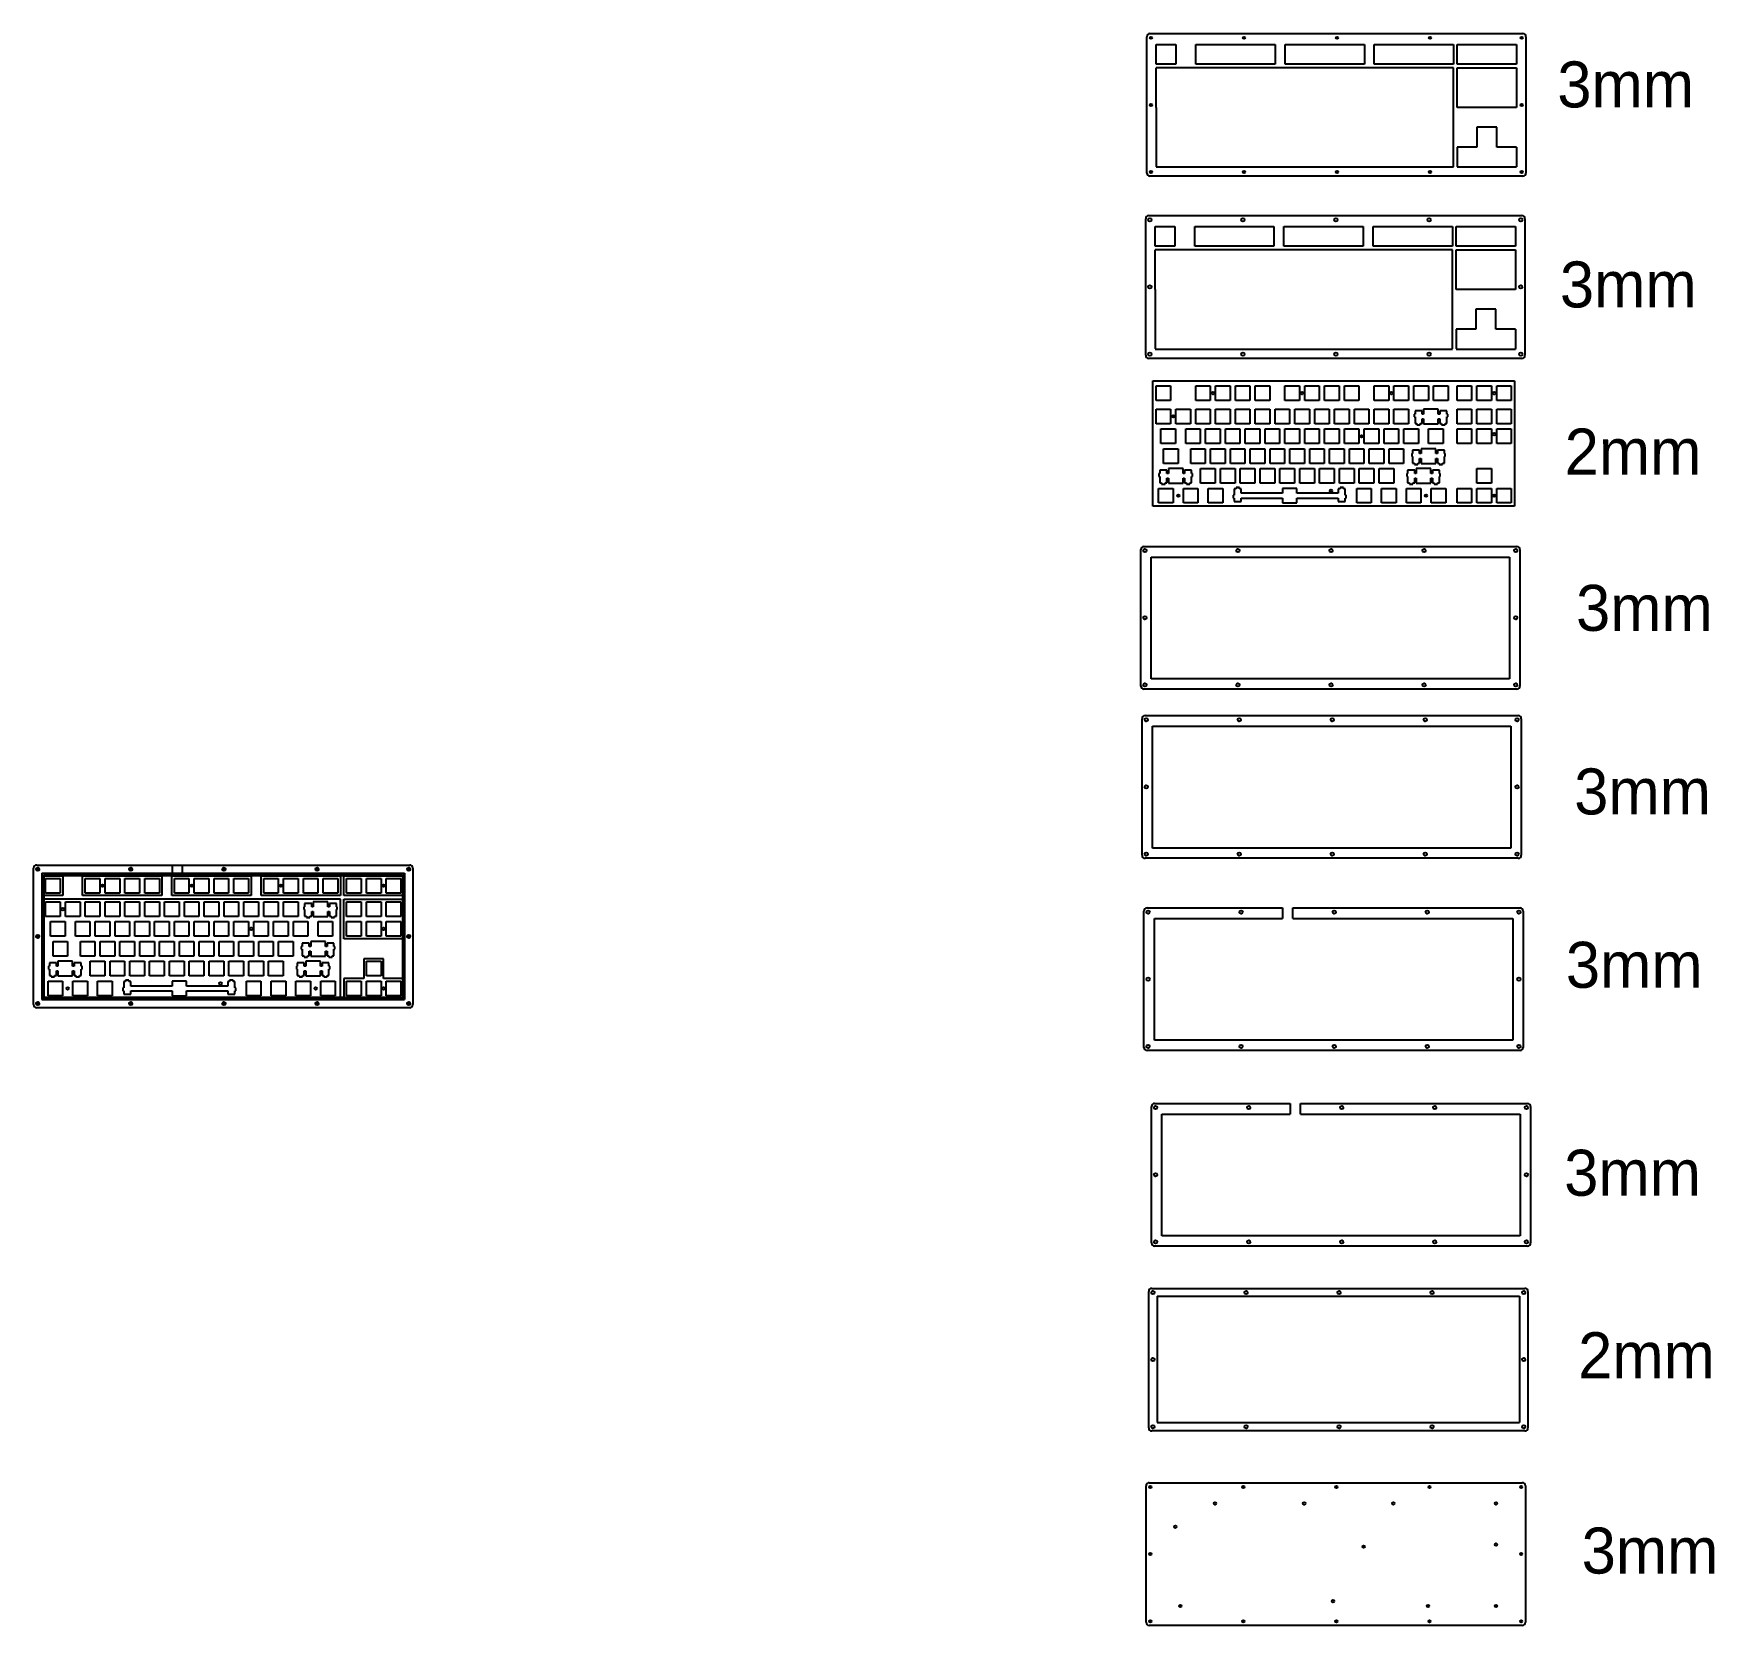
# Model space of a CAD drawing. Extents: x -387 to 1228, y -1380 to 150.
import ezdxf

# ---------------------------------------------------------------- set-up
doc = ezdxf.new("R2010")
doc.units = 0
doc.header["$MEASUREMENT"] = 0

msp = doc.modelspace()

# ---------------------------------------------------------------- texts
at = {"linetype": 'Continuous'}
for s, p in [('3mm', (1076.6, 78.9)), ('3mm', (1079.1, -113.3)), ('2mm', (1083.7, -273.9)), ('3mm', (1094.6, -424.1)), ('3mm', (1092.8, -600.5)), ('3mm', (1084.8, -767.1)), ('3mm', (1083.2, -966.9)), ('2mm', (1096.6, -1142.3)), ('3mm', (1100, -1330))]:
    msp.add_text(s, height=44.22, dxfattribs=at).set_placement(p)

# ---------------------------------------------------------------- linework, layer by layer
at = {"color": 0}
for p, q in [((682.2, 15.8), (682.2, 146.8)), ((685.2, 149.8), (1043.5, 149.8)), ((1046.5, 146.8), (1046.5, 15.8)), ((691.2, 139.5), (710.2, 139.5)), ((691.2, 120.4), (691.2, 139.5)), ((710.2, 139.5), (710.2, 120.4)), ((729.3, 139.5), (805.5, 139.5)), ((729.3, 120.4), (729.3, 139.5)), ((805.5, 139.5), (805.5, 120.4)), ((815, 139.5), (891.2, 139.5)), ((815, 120.4), (815, 139.5)), ((891.2, 139.5), (891.2, 120.4)), ((900.7, 139.5), (976.9, 139.5)), ((900.7, 120.4), (900.7, 139.5)), ((976.9, 139.5), (976.9, 120.4)), ((980.4, 139.5), (1037.5, 139.5)), ((980.4, 120.4), (980.4, 139.5)), ((1037.5, 139.5), (1037.5, 120.4)), ((710.2, 120.4), (691.2, 120.4)), ((976.9, 117), (691.2, 117)), ((805.5, 120.4), (729.3, 120.4)), ((891.2, 120.4), (815, 120.4)), ((976.9, 120.4), (900.7, 120.4)), ((977, 21.8), (977, 117)), ((1037.5, 120.4), (980.4, 120.4)), ((980.4, 117), (1037.5, 117)), ((980.4, 78.9), (980.4, 117)), ((1037.5, 117), (1037.5, 78.9)), ((691.2, 78.9), (691.2, 40.8)), ((1037.5, 78.9), (980.4, 78.9)), ((999.4, 59.9), (999.4, 40.8)), ((1018.5, 59.9), (999.4, 59.9)), ((1018.5, 40.8), (1018.5, 59.9)), ((691.2, 40.8), (691.2, 21.8)), ((999.4, 40.8), (980.4, 40.8)), ((980.4, 40.8), (980.4, 21.8)), ((1037.5, 40.8), (1018.5, 40.8)), ((691.2, 21.7), (976.9, 21.7)), ((980.4, 21.7), (1037.5, 21.7)), ((1043.5, 12.8), (685.2, 12.8)), ((681.1, -159.2), (681.1, -28.1)), ((684.1, -25.1), (1042.5, -25.1)), ((1045.5, -28.1), (1045.5, -159.2)), ((690.1, -35.5), (709.2, -35.5)), ((690.1, -54.5), (690.1, -35.5)), ((709.2, -35.5), (709.2, -54.5)), ((728.2, -35.5), (804.4, -35.5)), ((728.2, -54.5), (728.2, -35.5)), ((804.4, -35.5), (804.4, -54.5)), ((813.9, -35.5), (890.1, -35.5)), ((813.9, -54.5), (813.9, -35.5)), ((890.1, -35.5), (890.1, -54.5)), ((899.7, -35.5), (975.9, -35.5)), ((899.7, -54.5), (899.7, -35.5)), ((975.9, -35.5), (975.9, -54.5)), ((979.3, -35.5), (1036.5, -35.5)), ((979.3, -54.5), (979.3, -35.5)), ((1036.5, -35.5), (1036.5, -54.5)), ((709.2, -54.5), (690.1, -54.5)), ((975.9, -57.9), (690.1, -57.9)), ((804.4, -54.5), (728.2, -54.5)), ((890.1, -54.5), (813.9, -54.5)), ((975.9, -54.5), (899.7, -54.5)), ((976, -153.2), (976, -57.9)), ((1036.5, -54.5), (979.3, -54.5)), ((979.3, -57.9), (1036.5, -57.9)), ((979.3, -96), (979.3, -57.9)), ((1036.5, -57.9), (1036.5, -96)), ((690.1, -96), (690.1, -134.1)), ((1036.5, -96), (979.3, -96)), ((998.4, -115.1), (998.4, -134.1)), ((1017.4, -115.1), (998.4, -115.1)), ((1017.4, -134.1), (1017.4, -115.1)), ((690.1, -134.1), (690.1, -153.2)), ((998.4, -134.1), (979.3, -134.1)), ((979.3, -134.1), (979.3, -153.2)), ((1036.5, -134.1), (1017.4, -134.1)), ((690.1, -153.3), (975.9, -153.3)), ((979.3, -153.3), (1036.5, -153.3)), ((1042.5, -162.2), (684.1, -162.2)), ((688.1, -304.2), (688.1, -183.9)), ((688.1, -183.9), (1035.4, -183.9)), ((691.1, -188.6), (705.1, -188.6)), ((691.1, -202.6), (691.1, -188.6)), ((705.1, -188.6), (705.1, -202.6)), ((729.2, -188.6), (743.2, -188.6)), ((729.2, -202.6), (729.2, -188.6)), ((743.2, -188.6), (743.2, -202.6)), ((748.2, -188.6), (762.2, -188.6)), ((748.2, -202.6), (748.2, -188.6)), ((762.2, -188.6), (762.2, -202.6)), ((767.3, -188.6), (781.3, -188.6)), ((767.3, -202.6), (767.3, -188.6)), ((781.3, -188.6), (781.3, -202.6)), ((786.3, -188.6), (800.3, -188.6)), ((786.3, -202.6), (786.3, -188.6)), ((800.3, -188.6), (800.3, -202.6)), ((814.9, -188.6), (828.9, -188.6)), ((814.9, -202.6), (814.9, -188.6)), ((828.9, -188.6), (828.9, -202.6)), ((833.9, -188.6), (847.9, -188.6)), ((833.9, -202.6), (833.9, -188.6)), ((847.9, -188.6), (847.9, -202.6)), ((853, -188.6), (867, -188.6)), ((853, -202.6), (853, -188.6)), ((867, -188.6), (867, -202.6)), ((872, -188.6), (886, -188.6)), ((872, -202.6), (872, -188.6)), ((886, -188.6), (886, -202.6)), ((900.6, -188.6), (914.6, -188.6)), ((900.6, -202.6), (900.6, -188.6)), ((914.6, -188.6), (914.6, -202.6)), ((919.7, -188.6), (933.7, -188.6)), ((919.7, -202.6), (919.7, -188.6)), ((933.7, -188.6), (933.7, -202.6)), ((938.7, -188.6), (952.7, -188.6)), ((938.7, -202.6), (938.7, -188.6)), ((952.7, -188.6), (952.7, -202.6)), ((957.8, -188.6), (971.8, -188.6)), ((957.8, -202.6), (957.8, -188.6)), ((971.8, -188.6), (971.8, -202.6)), ((980.3, -188.6), (994.3, -188.6)), ((980.3, -202.6), (980.3, -188.6)), ((994.3, -188.6), (994.3, -202.6)), ((999.3, -188.6), (1013.3, -188.6)), ((999.3, -202.6), (999.3, -188.6)), ((1013.3, -188.6), (1013.3, -202.6)), ((1018.4, -188.6), (1032.4, -188.6)), ((1018.4, -202.6), (1018.4, -188.6)), ((1032.4, -188.6), (1032.4, -202.6)), ((1035.4, -183.9), (1035.4, -304.2)), ((705.1, -202.6), (691.1, -202.6)), ((743.2, -202.6), (729.2, -202.6)), ((762.2, -202.6), (748.2, -202.6)), ((781.3, -202.6), (767.3, -202.6)), ((800.3, -202.6), (786.3, -202.6)), ((828.9, -202.6), (814.9, -202.6)), ((847.9, -202.6), (833.9, -202.6)), ((867, -202.6), (853, -202.6)), ((886, -202.6), (872, -202.6)), ((914.6, -202.6), (900.6, -202.6)), ((933.7, -202.6), (919.7, -202.6)), ((952.7, -202.6), (938.7, -202.6)), ((971.8, -202.6), (957.8, -202.6)), ((994.3, -202.6), (980.3, -202.6)), ((1013.3, -202.6), (999.3, -202.6)), ((1032.4, -202.6), (1018.4, -202.6)), ((691.1, -211), (705.1, -211)), ((691.1, -225), (691.1, -211)), ((705.1, -225), (691.1, -225)), ((705.1, -211), (705.1, -225)), ((710.1, -211), (724.1, -211)), ((710.1, -225), (710.1, -211)), ((724.1, -225), (710.1, -225)), ((724.1, -211), (724.1, -225)), ((729.2, -211), (743.2, -211)), ((729.2, -225), (729.2, -211)), ((743.2, -225), (729.2, -225)), ((743.2, -211), (743.2, -225)), ((748.2, -211), (762.2, -211)), ((748.2, -225), (748.2, -211)), ((762.2, -225), (748.2, -225)), ((762.2, -211), (762.2, -225)), ((767.3, -211), (781.3, -211)), ((767.3, -225), (767.3, -211)), ((781.3, -225), (767.3, -225)), ((781.3, -211), (781.3, -225)), ((786.3, -211), (800.3, -211)), ((786.3, -225), (786.3, -211)), ((800.3, -225), (786.3, -225)), ((800.3, -211), (800.3, -225)), ((805.4, -211), (819.4, -211)), ((805.4, -225), (805.4, -211)), ((819.4, -225), (805.4, -225)), ((819.4, -211), (819.4, -225)), ((824.4, -211), (838.4, -211)), ((824.4, -225), (824.4, -211)), ((838.4, -225), (824.4, -225)), ((838.4, -211), (838.4, -225)), ((843.5, -211), (857.5, -211)), ((843.5, -225), (843.5, -211)), ((857.5, -225), (843.5, -225)), ((857.5, -211), (857.5, -225)), ((862.5, -211), (876.5, -211)), ((862.5, -225), (862.5, -211)), ((876.5, -225), (862.5, -225)), ((876.5, -211), (876.5, -225)), ((881.6, -211), (895.6, -211)), ((881.6, -225), (881.6, -211)), ((895.6, -225), (881.6, -225)), ((895.6, -211), (895.6, -225)), ((900.6, -211), (914.6, -211)), ((900.6, -225), (900.6, -211)), ((914.6, -225), (900.6, -225)), ((914.6, -211), (914.6, -225)), ((919.7, -211), (933.7, -211)), ((919.7, -225), (919.7, -211)), ((933.7, -225), (919.7, -225)), ((933.7, -211), (933.7, -225)), ((940, -215.7), (939.1, -215.7)), ((939.1, -215.7), (939.1, -218.5)), ((939.1, -218.5), (940, -218.5)), ((946.7, -212.5), (940, -212.5)), ((940, -212.5), (940, -215.7)), ((940, -218.5), (940, -224.8)), ((940, -224.8), (941.7, -224.8)), ((941.7, -224.8), (941.7, -226)), ((941.7, -226), (945, -226)), ((945, -226), (945, -224.8)), ((945, -224.8), (946.7, -224.8)), ((946.7, -215.7), (946.7, -212.5)), ((948.2, -215.7), (946.7, -215.7)), ((946.7, -224.8), (946.7, -220.3)), ((946.7, -220.3), (948.2, -220.3)), ((948.2, -211), (948.2, -215.7)), ((962.2, -211), (948.2, -211)), ((948.2, -220.3), (948.2, -225)), ((948.2, -225), (962.2, -225)), ((962.2, -215.7), (962.2, -211)), ((963.8, -215.7), (962.2, -215.7)), ((962.2, -225), (962.2, -220.3)), ((962.2, -220.3), (963.8, -220.3)), ((970.5, -212.5), (963.8, -212.5)), ((963.8, -212.5), (963.8, -215.7)), ((963.8, -220.3), (963.8, -224.8)), ((963.8, -224.8), (965.5, -224.8)), ((965.5, -224.8), (965.5, -226)), ((965.5, -226), (968.8, -226)), ((968.8, -226), (968.8, -224.8)), ((968.8, -224.8), (970.5, -224.8)), ((970.5, -215.7), (970.5, -212.5)), ((971.3, -215.7), (970.5, -215.7)), ((970.5, -224.8), (970.5, -218.5)), ((970.5, -218.5), (971.3, -218.5)), ((971.3, -218.5), (971.3, -215.7)), ((980.3, -211), (994.3, -211)), ((980.3, -225), (980.3, -211)), ((994.3, -225), (980.3, -225)), ((994.3, -211), (994.3, -225)), ((999.3, -211), (1013.3, -211)), ((999.3, -225), (999.3, -211)), ((1013.3, -225), (999.3, -225)), ((1013.3, -211), (1013.3, -225)), ((1018.4, -211), (1032.4, -211)), ((1018.4, -225), (1018.4, -211)), ((1032.4, -225), (1018.4, -225)), ((1032.4, -211), (1032.4, -225)), ((695.8, -230.1), (709.8, -230.1)), ((695.8, -244.1), (695.8, -230.1)), ((709.8, -230.1), (709.8, -244.1)), ((719.6, -230.1), (733.6, -230.1)), ((719.6, -244.1), (719.6, -230.1)), ((733.6, -230.1), (733.6, -244.1)), ((738.7, -230.1), (752.7, -230.1)), ((738.7, -244.1), (738.7, -230.1)), ((752.7, -230.1), (752.7, -244.1)), ((757.7, -230.1), (771.7, -230.1)), ((757.7, -244.1), (757.7, -230.1)), ((771.7, -230.1), (771.7, -244.1)), ((776.8, -230.1), (790.8, -230.1)), ((776.8, -244.1), (776.8, -230.1)), ((790.8, -230.1), (790.8, -244.1)), ((795.8, -230.1), (809.8, -230.1)), ((795.8, -244.1), (795.8, -230.1)), ((809.8, -230.1), (809.8, -244.1)), ((814.9, -230.1), (828.9, -230.1)), ((814.9, -244.1), (814.9, -230.1)), ((828.9, -230.1), (828.9, -244.1)), ((833.9, -230.1), (847.9, -230.1)), ((833.9, -244.1), (833.9, -230.1)), ((847.9, -230.1), (847.9, -244.1)), ((853, -230.1), (867, -230.1)), ((853, -244.1), (853, -230.1)), ((867, -230.1), (867, -244.1)), ((872, -230.1), (886, -230.1)), ((872, -244.1), (872, -230.1)), ((886, -230.1), (886, -244.1)), ((891.1, -230.1), (905.1, -230.1)), ((891.1, -244.1), (891.1, -230.1)), ((905.1, -230.1), (905.1, -244.1)), ((910.1, -230.1), (924.1, -230.1)), ((910.1, -244.1), (910.1, -230.1)), ((924.1, -230.1), (924.1, -244.1)), ((929.2, -230.1), (943.2, -230.1)), ((929.2, -244.1), (929.2, -230.1)), ((943.2, -230.1), (943.2, -244.1)), ((952.8, -230.1), (966.8, -230.1)), ((952.8, -244.1), (952.8, -230.1)), ((966.8, -230.1), (966.8, -244.1)), ((980.3, -230.1), (994.3, -230.1)), ((980.3, -244.1), (980.3, -230.1)), ((994.3, -230.1), (994.3, -244.1)), ((999.3, -230.1), (1013.3, -230.1)), ((999.3, -244.1), (999.3, -230.1)), ((1013.3, -230.1), (1013.3, -244.1)), ((1018.4, -230.1), (1032.4, -230.1)), ((1018.4, -244.1), (1018.4, -230.1)), ((1032.4, -230.1), (1032.4, -244.1)), ((709.8, -244.1), (695.8, -244.1)), ((698.2, -249.1), (712.2, -249.1)), ((698.2, -263.1), (698.2, -249.1)), ((712.2, -249.1), (712.2, -263.1)), ((733.6, -244.1), (719.6, -244.1)), ((724.4, -249.1), (738.4, -249.1)), ((724.4, -263.1), (724.4, -249.1)), ((738.4, -249.1), (738.4, -263.1)), ((752.7, -244.1), (738.7, -244.1)), ((743.5, -249.1), (757.5, -249.1)), ((743.5, -263.1), (743.5, -249.1)), ((757.5, -249.1), (757.5, -263.1)), ((771.7, -244.1), (757.7, -244.1)), ((762.5, -249.1), (776.5, -249.1)), ((762.5, -263.1), (762.5, -249.1)), ((776.5, -249.1), (776.5, -263.1)), ((790.8, -244.1), (776.8, -244.1)), ((781.6, -249.1), (795.6, -249.1)), ((781.6, -263.1), (781.6, -249.1)), ((795.6, -249.1), (795.6, -263.1)), ((809.8, -244.1), (795.8, -244.1)), ((800.6, -249.1), (814.6, -249.1)), ((800.6, -263.1), (800.6, -249.1)), ((814.6, -249.1), (814.6, -263.1)), ((828.9, -244.1), (814.9, -244.1)), ((819.7, -249.1), (833.7, -249.1)), ((819.7, -263.1), (819.7, -249.1)), ((833.7, -249.1), (833.7, -263.1)), ((847.9, -244.1), (833.9, -244.1)), ((838.7, -249.1), (852.7, -249.1)), ((838.7, -263.1), (838.7, -249.1)), ((852.7, -249.1), (852.7, -263.1)), ((867, -244.1), (853, -244.1)), ((857.8, -249.1), (871.8, -249.1)), ((857.8, -263.1), (857.8, -249.1)), ((871.8, -249.1), (871.8, -263.1)), ((886, -244.1), (872, -244.1)), ((876.8, -249.1), (890.8, -249.1)), ((876.8, -263.1), (876.8, -249.1)), ((890.8, -249.1), (890.8, -263.1)), ((905.1, -244.1), (891.1, -244.1)), ((895.9, -249.1), (909.9, -249.1)), ((895.9, -263.1), (895.9, -249.1)), ((909.9, -249.1), (909.9, -263.1)), ((924.1, -244.1), (910.1, -244.1)), ((914.9, -249.1), (928.9, -249.1)), ((914.9, -263.1), (914.9, -249.1)), ((928.9, -249.1), (928.9, -263.1)), ((943.2, -244.1), (929.2, -244.1)), ((937.6, -253.8), (936.8, -253.8)), ((936.8, -253.8), (936.8, -256.6)), ((936.8, -256.6), (937.6, -256.6)), ((944.3, -250.6), (937.6, -250.6)), ((937.6, -250.6), (937.6, -253.8)), ((937.6, -256.6), (937.6, -262.9)), ((944.3, -253.8), (944.3, -250.6)), ((945.9, -253.8), (944.3, -253.8)), ((945.9, -249.1), (945.9, -253.8)), ((959.9, -249.1), (945.9, -249.1)), ((966.8, -244.1), (952.8, -244.1)), ((959.9, -253.8), (959.9, -249.1)), ((961.4, -253.8), (959.9, -253.8)), ((968.1, -250.6), (961.4, -250.6)), ((961.4, -250.6), (961.4, -253.8)), ((968.1, -253.8), (968.1, -250.6)), ((969, -253.8), (968.1, -253.8)), ((968.1, -262.9), (968.1, -256.6)), ((968.1, -256.6), (969, -256.6)), ((969, -256.6), (969, -253.8)), ((994.3, -244.1), (980.3, -244.1)), ((1013.3, -244.1), (999.3, -244.1)), ((1032.4, -244.1), (1018.4, -244.1)), ((694.7, -272.9), (693.9, -272.9)), ((693.9, -272.9), (693.9, -275.7)), ((701.4, -269.7), (694.7, -269.7)), ((694.7, -269.7), (694.7, -272.9)), ((712.2, -263.1), (698.2, -263.1)), ((701.4, -272.9), (701.4, -269.7)), ((703, -272.9), (701.4, -272.9)), ((703, -268.2), (703, -272.9)), ((717, -268.2), (703, -268.2)), ((717, -272.9), (717, -268.2)), ((718.5, -272.9), (717, -272.9)), ((725.2, -269.7), (718.5, -269.7)), ((718.5, -269.7), (718.5, -272.9)), ((738.4, -263.1), (724.4, -263.1)), ((725.2, -272.9), (725.2, -269.7)), ((726.1, -272.9), (725.2, -272.9)), ((726.1, -275.7), (726.1, -272.9)), ((733.9, -268.2), (747.9, -268.2)), ((733.9, -282.2), (733.9, -268.2)), ((757.5, -263.1), (743.5, -263.1)), ((747.9, -268.2), (747.9, -282.2)), ((753, -268.2), (767, -268.2)), ((753, -282.2), (753, -268.2)), ((776.5, -263.1), (762.5, -263.1)), ((767, -268.2), (767, -282.2)), ((772, -268.2), (786, -268.2)), ((772, -282.2), (772, -268.2)), ((795.6, -263.1), (781.6, -263.1)), ((786, -268.2), (786, -282.2)), ((791.1, -268.2), (805.1, -268.2)), ((791.1, -282.2), (791.1, -268.2)), ((814.6, -263.1), (800.6, -263.1)), ((805.1, -268.2), (805.1, -282.2)), ((810.1, -268.2), (824.1, -268.2)), ((810.1, -282.2), (810.1, -268.2)), ((833.7, -263.1), (819.7, -263.1)), ((824.1, -268.2), (824.1, -282.2)), ((829.2, -268.2), (843.2, -268.2)), ((829.2, -282.2), (829.2, -268.2)), ((852.7, -263.1), (838.7, -263.1)), ((843.2, -268.2), (843.2, -282.2)), ((848.2, -268.2), (862.2, -268.2)), ((848.2, -282.2), (848.2, -268.2)), ((871.8, -263.1), (857.8, -263.1)), ((862.2, -268.2), (862.2, -282.2)), ((867.3, -268.2), (881.3, -268.2)), ((867.3, -282.2), (867.3, -268.2)), ((890.8, -263.1), (876.8, -263.1)), ((881.3, -268.2), (881.3, -282.2)), ((886.3, -268.2), (900.3, -268.2)), ((886.3, -282.2), (886.3, -268.2)), ((909.9, -263.1), (895.9, -263.1)), ((900.3, -268.2), (900.3, -282.2)), ((905.4, -268.2), (919.4, -268.2)), ((905.4, -282.2), (905.4, -268.2)), ((928.9, -263.1), (914.9, -263.1)), ((919.4, -268.2), (919.4, -282.2)), ((932.8, -272.9), (932, -272.9)), ((932, -272.9), (932, -275.7)), ((939.6, -269.7), (932.8, -269.7)), ((932.8, -269.7), (932.8, -272.9)), ((937.6, -262.9), (939.3, -262.9)), ((939.3, -262.9), (939.3, -264.1)), ((939.3, -264.1), (942.6, -264.1)), ((939.6, -272.9), (939.6, -269.7)), ((941.1, -272.9), (939.6, -272.9)), ((941.1, -268.2), (941.1, -272.9)), ((955.1, -268.2), (941.1, -268.2)), ((942.6, -264.1), (942.6, -262.9)), ((942.6, -262.9), (944.3, -262.9)), ((944.3, -262.9), (944.3, -258.4)), ((944.3, -258.4), (945.9, -258.4)), ((945.9, -258.4), (945.9, -263.1)), ((945.9, -263.1), (959.9, -263.1)), ((955.1, -272.9), (955.1, -268.2)), ((956.6, -272.9), (955.1, -272.9)), ((963.4, -269.7), (956.6, -269.7)), ((956.6, -269.7), (956.6, -272.9)), ((959.9, -263.1), (959.9, -258.4)), ((959.9, -258.4), (961.4, -258.4)), ((961.4, -258.4), (961.4, -262.9)), ((961.4, -262.9), (963.1, -262.9)), ((963.1, -262.9), (963.1, -264.1)), ((963.1, -264.1), (966.4, -264.1)), ((963.4, -272.9), (963.4, -269.7)), ((964.2, -272.9), (963.4, -272.9)), ((964.2, -275.7), (964.2, -272.9)), ((966.4, -264.1), (966.4, -262.9)), ((966.4, -262.9), (968.1, -262.9)), ((999.3, -268.2), (1013.3, -268.2)), ((999.3, -282.2), (999.3, -268.2)), ((1013.3, -268.2), (1013.3, -282.2)), ((693.5, -287.2), (707.4, -287.2)), ((693.5, -301.2), (693.5, -287.2)), ((693.9, -275.7), (694.7, -275.7)), ((694.7, -275.7), (694.7, -281.9)), ((694.7, -281.9), (696.4, -281.9)), ((696.4, -281.9), (696.4, -283.1)), ((696.4, -283.1), (699.7, -283.1)), ((699.7, -283.1), (699.7, -281.9)), ((699.7, -281.9), (701.4, -281.9)), ((701.4, -281.9), (701.4, -277.5)), ((701.4, -277.5), (703, -277.5)), ((703, -277.5), (703, -282.2)), ((703, -282.2), (717, -282.2)), ((707.4, -287.2), (707.4, -301.2)), ((717, -282.2), (717, -277.5)), ((717, -277.5), (718.5, -277.5)), ((717.3, -287.2), (731.3, -287.2)), ((717.3, -301.2), (717.3, -287.2)), ((718.5, -277.5), (718.5, -281.9)), ((718.5, -281.9), (720.2, -281.9)), ((720.2, -281.9), (720.2, -283.1)), ((720.2, -283.1), (723.5, -283.1)), ((723.5, -283.1), (723.5, -281.9)), ((723.5, -281.9), (725.2, -281.9)), ((725.2, -281.9), (725.2, -275.7)), ((725.2, -275.7), (726.1, -275.7)), ((731.3, -287.2), (731.3, -301.2)), ((747.9, -282.2), (733.9, -282.2)), ((741.1, -287.2), (755.1, -287.2)), ((741.1, -301.2), (741.1, -287.2)), ((767, -282.2), (753, -282.2)), ((755.1, -287.2), (755.1, -301.2)), ((767.9, -287.5), (766.1, -287.5)), ((766.1, -287.5), (766.1, -293.7)), ((771.2, -286.3), (767.9, -286.3)), ((767.9, -286.3), (767.9, -287.5)), ((771.2, -287.5), (771.2, -286.3)), ((772.9, -287.5), (771.2, -287.5)), ((786, -282.2), (772, -282.2)), ((772.9, -291.9), (772.9, -287.5)), ((805.1, -282.2), (791.1, -282.2)), ((824.1, -282.2), (810.1, -282.2)), ((812.5, -287.2), (812.5, -291.9)), ((826.5, -287.2), (812.5, -287.2)), ((826.5, -291.9), (826.5, -287.2)), ((843.2, -282.2), (829.2, -282.2)), ((862.2, -282.2), (848.2, -282.2)), ((867.9, -287.5), (866.1, -287.5)), ((866.1, -287.5), (866.1, -291.9)), ((881.3, -282.2), (867.3, -282.2)), ((871.2, -286.3), (867.9, -286.3)), ((867.9, -286.3), (867.9, -287.5)), ((871.2, -287.5), (871.2, -286.3)), ((872.9, -287.5), (871.2, -287.5)), ((872.9, -293.7), (872.9, -287.5)), ((884, -287.2), (897.9, -287.2)), ((884, -301.2), (884, -287.2)), ((900.3, -282.2), (886.3, -282.2)), ((897.9, -287.2), (897.9, -301.2)), ((919.4, -282.2), (905.4, -282.2)), ((907.8, -287.2), (921.8, -287.2)), ((907.8, -301.2), (907.8, -287.2)), ((921.8, -287.2), (921.8, -301.2)), ((931.6, -287.2), (945.6, -287.2)), ((931.6, -301.2), (931.6, -287.2)), ((932, -275.7), (932.8, -275.7)), ((932.8, -275.7), (932.8, -281.9)), ((932.8, -281.9), (934.6, -281.9)), ((934.6, -281.9), (934.6, -283.1)), ((934.6, -283.1), (937.8, -283.1)), ((937.8, -283.1), (937.8, -281.9)), ((937.8, -281.9), (939.6, -281.9)), ((939.6, -281.9), (939.6, -277.5)), ((939.6, -277.5), (941.1, -277.5)), ((941.1, -277.5), (941.1, -282.2)), ((941.1, -282.2), (955.1, -282.2)), ((945.6, -287.2), (945.6, -301.2)), ((955.1, -282.2), (955.1, -277.5)), ((955.1, -277.5), (956.6, -277.5)), ((955.4, -287.2), (969.4, -287.2)), ((955.4, -301.2), (955.4, -287.2)), ((956.6, -277.5), (956.6, -281.9)), ((956.6, -281.9), (958.4, -281.9)), ((958.4, -281.9), (958.4, -283.1)), ((958.4, -283.1), (961.6, -283.1)), ((961.6, -283.1), (961.6, -281.9)), ((961.6, -281.9), (963.4, -281.9)), ((963.4, -281.9), (963.4, -275.7)), ((963.4, -275.7), (964.2, -275.7)), ((969.4, -287.2), (969.4, -301.2)), ((980.3, -287.2), (994.3, -287.2)), ((980.3, -301.2), (980.3, -287.2)), ((994.3, -287.2), (994.3, -301.2)), ((1013.3, -282.2), (999.3, -282.2)), ((999.3, -287.2), (1013.3, -287.2)), ((999.3, -301.2), (999.3, -287.2)), ((1013.3, -287.2), (1013.3, -301.2)), ((1018.4, -287.2), (1032.4, -287.2)), ((1018.4, -301.2), (1018.4, -287.2)), ((1032.4, -287.2), (1032.4, -301.2)), ((1035.4, -304.2), (688.1, -304.2)), ((707.4, -301.2), (693.5, -301.2)), ((731.3, -301.2), (717.3, -301.2)), ((755.1, -301.2), (741.1, -301.2)), ((766.1, -293.7), (765.3, -293.7)), ((765.3, -293.7), (765.3, -296.5)), ((765.3, -296.5), (766.1, -296.5)), ((766.1, -296.5), (766.1, -299.8)), ((766.1, -299.8), (772.9, -299.8)), ((812.5, -291.9), (772.9, -291.9)), ((772.9, -296.5), (812.5, -296.5)), ((772.9, -299.8), (772.9, -296.5)), ((812.5, -296.5), (812.5, -301.2)), ((812.5, -301.2), (826.5, -301.2)), ((866.1, -291.9), (826.5, -291.9)), ((826.5, -301.2), (826.5, -296.5)), ((826.5, -296.5), (866.1, -296.5)), ((866.1, -296.5), (866.1, -299.8)), ((866.1, -299.8), (872.9, -299.8)), ((873.7, -293.7), (872.9, -293.7)), ((872.9, -299.8), (872.9, -296.5)), ((872.9, -296.5), (873.7, -296.5)), ((873.7, -296.5), (873.7, -293.7)), ((897.9, -301.2), (884, -301.2)), ((921.8, -301.2), (907.8, -301.2)), ((945.6, -301.2), (931.6, -301.2)), ((969.4, -301.2), (955.4, -301.2)), ((994.3, -301.2), (980.3, -301.2)), ((1013.3, -301.2), (999.3, -301.2)), ((1032.4, -301.2), (1018.4, -301.2)), ((676.4, -477.1), (676.4, -346)), ((686.4, -353.2), (1030.7, -353.2)), ((686.4, -470.2), (686.4, -353.2)), ((1030.7, -353.2), (1030.7, -470.2)), ((1037.7, -480.1), (679.4, -480.1)), ((1030.7, -470.2), (686.4, -470.2)), ((677.6, -639.6), (677.6, -508.5)), ((687.6, -515.7), (1031.9, -515.7)), ((687.6, -632.8), (687.6, -515.7)), ((1031.9, -515.7), (1031.9, -632.8)), ((1039, -642.6), (680.6, -642.6)), ((1031.9, -632.8), (687.6, -632.8)), ((-387.4, -783.2), (-387.4, -652.1)), ((-387.4, -783.2), (-387.4, -652.1)), ((-387.4, -783.2), (-387.4, -652.1)), ((-387.4, -783.2), (-387.4, -652.1)), ((-387.4, -783.2), (-387.4, -652.1)), ((-384.4, -649.1), (-26, -649.1)), ((-378.4, -659.5), (-359.3, -659.5)), ((-378.4, -678.5), (-378.4, -659.5)), ((-377.4, -659.3), (-254.3, -659.3)), ((-377.4, -776.4), (-377.4, -659.3)), ((-377.4, -659.3), (-254.3, -659.3)), ((-377.4, -776.4), (-377.4, -659.3)), ((-377.4, -659.3), (-33.1, -659.3)), ((-377.4, -776.4), (-377.4, -659.3)), ((-377.4, -659.3), (-33.1, -659.3)), ((-377.4, -776.4), (-377.4, -659.3)), ((-359.3, -659.5), (-359.3, -678.5)), ((-340.3, -659.5), (-264.1, -659.5)), ((-340.3, -678.5), (-340.3, -659.5)), ((-264.1, -659.5), (-264.1, -678.5)), ((-254.6, -659.5), (-178.4, -659.5)), ((-254.6, -678.5), (-254.6, -659.5)), ((-244.3, -659.3), (-33.1, -659.3)), ((-244.3, -659.3), (-33.1, -659.3)), ((-178.4, -659.5), (-178.4, -678.5)), ((-168.8, -659.5), (-92.6, -659.5)), ((-168.8, -678.5), (-168.8, -659.5)), ((-92.6, -659.5), (-92.6, -678.5)), ((-89.2, -659.5), (-32, -659.5)), ((-89.2, -678.5), (-89.2, -659.5)), ((-33.1, -659.3), (-33.1, -776.4)), ((-33.1, -659.3), (-33.1, -776.4)), ((-33.1, -659.3), (-33.1, -776.4)), ((-33.1, -659.3), (-33.1, -776.4)), ((-32, -659.5), (-32, -678.5)), ((-23, -652.1), (-23, -783.2)), ((-359.3, -678.5), (-378.4, -678.5)), ((-92.6, -682), (-378.4, -682)), ((-264.1, -678.5), (-340.3, -678.5)), ((-178.4, -678.5), (-254.6, -678.5)), ((-92.6, -678.5), (-168.8, -678.5)), ((-92.5, -777.2), (-92.5, -682)), ((-32, -678.5), (-89.2, -678.5)), ((-89.2, -682), (-32, -682)), ((-89.2, -720.1), (-89.2, -682)), ((-32, -682), (-32, -720.1)), ((679.4, -824.4), (679.4, -693.3)), ((689.5, -700.5), (812.6, -700.5)), ((689.5, -817.5), (689.5, -700.5)), ((822.6, -700.5), (1033.8, -700.5)), ((1033.8, -700.5), (1033.8, -817.5)), ((-378.4, -720.1), (-378.4, -758.2)), ((-32, -720.1), (-89.2, -720.1)), ((-70.1, -739.1), (-70.1, -758.2)), ((-51.1, -739.1), (-70.1, -739.1)), ((-51.1, -758.2), (-51.1, -739.1)), ((-378.4, -758.2), (-378.4, -777.2)), ((-70.1, -758.2), (-89.2, -758.2)), ((-89.2, -758.2), (-89.2, -777.2)), ((-32, -758.2), (-51.1, -758.2)), ((-386.8, -785), (-387, -784.8)), ((-386.8, -785), (-387, -784.8)), ((-26, -786.2), (-384.4, -786.2)), ((-26, -786.2), (-384.4, -786.2)), ((-26, -786.2), (-384.4, -786.2)), ((-26, -786.2), (-384.4, -786.2)), ((-26, -786.2), (-384.4, -786.2)), ((-378.4, -777.3), (-92.6, -777.3)), ((-33.1, -776.4), (-377.4, -776.4)), ((-33.1, -776.4), (-377.4, -776.4)), ((-33.1, -776.4), (-377.4, -776.4)), ((-33.1, -776.4), (-377.4, -776.4)), ((-89.2, -777.3), (-32, -777.3)), ((1033.8, -817.5), (689.5, -817.5)), ((680, -826.1), (679.9, -825.9)), ((1040.8, -827.4), (682.4, -827.4)), ((686.7, -1012.3), (686.7, -881.2)), ((696.7, -888.4), (819.8, -888.4)), ((696.7, -1005.4), (696.7, -888.4)), ((829.8, -888.4), (1041, -888.4)), ((1041, -888.4), (1041, -1005.4)), ((687.2, -1014.1), (687.1, -1013.9)), ((1048, -1015.3), (689.7, -1015.3)), ((1041, -1005.4), (696.7, -1005.4)), ((684, -1189.9), (684, -1058.9)), ((1045.4, -1192.9), (687, -1192.9))]:
    msp.add_line(p, q, dxfattribs=at)
at = {"linetype": 'Continuous'}
for p, q in [((691.2, 78.9), (691.2, 117)), ((1037.5, 40.8), (1037.5, 21.7)), ((690.1, -96), (690.1, -57.9)), ((1036.5, -134.1), (1036.5, -153.3)), ((-254.3, -649.1), (-254.3, -659.3)), ((-254.3, -649.1), (-254.3, -659.3)), ((-244.3, -659.3), (-244.3, -649.1)), ((-244.3, -659.3), (-244.3, -649.1)), ((-378.4, -720.1), (-378.4, -682)), ((812.6, -690.3), (812.6, -700.5)), ((822.6, -700.5), (822.6, -690.3)), ((-32, -758.2), (-32, -777.3)), ((819.8, -878.2), (819.8, -888.4)), ((829.8, -888.4), (829.8, -878.2)), ((692.1, -1063.5), (692.1, -1184.9)), ((692.1, -1063.5), (1040.4, -1063.5)), ((1040.4, -1063.5), (1040.4, -1184.9)), ((692.1, -1184.9), (1040.4, -1184.9))]:
    msp.add_line(p, q, dxfattribs=at)
for p, q in [((679.4, -343), (1037.7, -343)), ((1040.7, -346), (1040.7, -477.1)), ((680.6, -505.5), (1039, -505.5)), ((1042, -508.5), (1042, -639.6)), ((-387.4, -783.2), (-387.4, -652.1)), ((-384.4, -649.1), (-26, -649.1)), ((-384.4, -649.1), (-254.3, -649.1)), ((-384.4, -649.1), (-254.3, -649.1)), ((-384.4, -649.1), (-26, -649.1)), ((-384.4, -649.1), (-26, -649.1)), ((-244.3, -649.1), (-26, -649.1)), ((-244.3, -649.1), (-26, -649.1)), ((-23, -652.1), (-23, -783.2)), ((-23, -652.1), (-23, -783.2)), ((-23, -652.1), (-23, -783.2)), ((-23, -652.1), (-23, -783.2)), ((-23, -652.1), (-23, -783.2)), ((682.4, -690.3), (812.6, -690.3)), ((822.6, -690.3), (1040.8, -690.3)), ((1043.8, -693.3), (1043.8, -824.4)), ((-26, -786.2), (-384.4, -786.2)), ((689.7, -878.2), (819.8, -878.2)), ((829.8, -878.2), (1048, -878.2)), ((1051, -881.2), (1051, -1012.3)), ((687, -1055.9), (1045.4, -1055.9)), ((1048.4, -1058.9), (1048.4, -1189.9)), ((684.5, -1242.7), (1042.9, -1242.7)), ((681.5, -1376.8), (681.5, -1245.7)), ((1045.9, -1245.7), (1045.9, -1376.8)), ((1042.9, -1379.8), (684.5, -1379.8))]:
    msp.add_line(p, q)
at = {"color": 3}
for p, q in [((-387.4, -783.2), (-387.4, -652.1)), ((-384.4, -649.1), (-26, -649.1)), ((-23, -652.1), (-23, -783.2)), ((-26, -786.2), (-384.4, -786.2))]:
    msp.add_line(p, q, dxfattribs=at)
at = {"color": 6}
for p, q in [((-387.4, -783.2), (-387.4, -652.1)), ((-384.4, -649.1), (-26, -649.1)), ((-378.4, -659.5), (-359.3, -659.5)), ((-378.4, -678.5), (-378.4, -659.5)), ((-359.3, -659.5), (-359.3, -678.5)), ((-340.3, -659.5), (-264.1, -659.5)), ((-340.3, -678.5), (-340.3, -659.5)), ((-264.1, -659.5), (-264.1, -678.5)), ((-254.6, -659.5), (-178.4, -659.5)), ((-254.6, -678.5), (-254.6, -659.5)), ((-178.4, -659.5), (-178.4, -678.5)), ((-168.8, -659.5), (-92.6, -659.5)), ((-168.8, -678.5), (-168.8, -659.5)), ((-92.6, -659.5), (-92.6, -678.5)), ((-89.2, -659.5), (-32, -659.5)), ((-89.2, -678.5), (-89.2, -659.5)), ((-32, -659.5), (-32, -678.5)), ((-23, -652.1), (-23, -783.2)), ((-359.3, -678.5), (-378.4, -678.5)), ((-92.6, -682), (-378.4, -682)), ((-264.1, -678.5), (-340.3, -678.5)), ((-178.4, -678.5), (-254.6, -678.5)), ((-92.6, -678.5), (-168.8, -678.5)), ((-92.5, -777.2), (-92.5, -682)), ((-32, -678.5), (-89.2, -678.5)), ((-89.2, -682), (-32, -682)), ((-89.2, -720.1), (-89.2, -682)), ((-32, -682), (-32, -720.1)), ((-378.4, -720.1), (-378.4, -758.2)), ((-32, -720.1), (-89.2, -720.1)), ((-70.1, -739.1), (-70.1, -758.2)), ((-51.1, -739.1), (-70.1, -739.1)), ((-51.1, -758.2), (-51.1, -739.1)), ((-378.4, -758.2), (-378.4, -777.2)), ((-70.1, -758.2), (-89.2, -758.2)), ((-89.2, -758.2), (-89.2, -777.2)), ((-32, -758.2), (-51.1, -758.2)), ((-26, -786.2), (-384.4, -786.2)), ((-378.4, -777.3), (-92.6, -777.3)), ((-89.2, -777.3), (-32, -777.3))]:
    msp.add_line(p, q, dxfattribs=at)
at = {"color": 3, "linetype": 'Continuous'}
for p, q in [((-379.4, -656.8), (-379.4, -778.2)), ((-379.4, -656.8), (-31.1, -656.8)), ((-31.1, -656.8), (-31.1, -778.2)), ((-379.4, -778.2), (-31.1, -778.2))]:
    msp.add_line(p, q, dxfattribs=at)
at = {"color": 1}
for p, q in [((-378.9, -777.7), (-378.9, -657.3)), ((-378.9, -657.3), (-31.6, -657.3)), ((-375.9, -662), (-361.9, -662)), ((-375.9, -676), (-375.9, -662)), ((-361.9, -662), (-361.9, -676)), ((-337.8, -662), (-323.8, -662)), ((-337.8, -676), (-337.8, -662)), ((-323.8, -662), (-323.8, -676)), ((-318.7, -662), (-304.7, -662)), ((-318.7, -676), (-318.7, -662)), ((-304.7, -662), (-304.7, -676)), ((-299.7, -662), (-285.7, -662)), ((-299.7, -676), (-299.7, -662)), ((-285.7, -662), (-285.7, -676)), ((-280.6, -662), (-266.6, -662)), ((-280.6, -676), (-280.6, -662)), ((-266.6, -662), (-266.6, -676)), ((-252, -662), (-238.1, -662)), ((-252, -676), (-252, -662)), ((-238.1, -662), (-238.1, -676)), ((-233, -662), (-219, -662)), ((-233, -676), (-233, -662)), ((-219, -662), (-219, -676)), ((-213.9, -662), (-200, -662)), ((-213.9, -676), (-213.9, -662)), ((-200, -662), (-200, -676)), ((-194.9, -662), (-180.9, -662)), ((-194.9, -676), (-194.9, -662)), ((-180.9, -662), (-180.9, -676)), ((-166.3, -662), (-152.3, -662)), ((-166.3, -676), (-166.3, -662)), ((-152.3, -662), (-152.3, -676)), ((-147.3, -662), (-133.3, -662)), ((-147.3, -676), (-147.3, -662)), ((-133.3, -662), (-133.3, -676)), ((-128.2, -662), (-114.2, -662)), ((-128.2, -676), (-128.2, -662)), ((-114.2, -662), (-114.2, -676)), ((-109.2, -662), (-95.2, -662)), ((-109.2, -676), (-109.2, -662)), ((-95.2, -662), (-95.2, -676)), ((-86.7, -662), (-72.7, -662)), ((-86.7, -676), (-86.7, -662)), ((-72.7, -662), (-72.7, -676)), ((-67.6, -662), (-53.6, -662)), ((-67.6, -676), (-67.6, -662)), ((-53.6, -662), (-53.6, -676)), ((-48.6, -662), (-34.6, -662)), ((-48.6, -676), (-48.6, -662)), ((-34.6, -662), (-34.6, -676)), ((-31.6, -657.3), (-31.6, -777.7)), ((-361.9, -676), (-375.9, -676)), ((-323.8, -676), (-337.8, -676)), ((-304.7, -676), (-318.7, -676)), ((-285.7, -676), (-299.7, -676)), ((-266.6, -676), (-280.6, -676)), ((-238.1, -676), (-252, -676)), ((-219, -676), (-233, -676)), ((-200, -676), (-213.9, -676)), ((-180.9, -676), (-194.9, -676)), ((-152.3, -676), (-166.3, -676)), ((-133.3, -676), (-147.3, -676)), ((-114.2, -676), (-128.2, -676)), ((-95.2, -676), (-109.2, -676)), ((-72.7, -676), (-86.7, -676)), ((-53.6, -676), (-67.6, -676)), ((-34.6, -676), (-48.6, -676)), ((-375.9, -684.5), (-361.9, -684.5)), ((-375.9, -698.5), (-375.9, -684.5)), ((-361.9, -684.5), (-361.9, -698.5)), ((-356.8, -684.5), (-342.8, -684.5)), ((-356.8, -698.5), (-356.8, -684.5)), ((-342.8, -684.5), (-342.8, -698.5)), ((-337.8, -684.5), (-323.8, -684.5)), ((-337.8, -698.5), (-337.8, -684.5)), ((-323.8, -684.5), (-323.8, -698.5)), ((-318.7, -684.5), (-304.7, -684.5)), ((-318.7, -698.5), (-318.7, -684.5)), ((-304.7, -684.5), (-304.7, -698.5)), ((-299.7, -684.5), (-285.7, -684.5)), ((-299.7, -698.5), (-299.7, -684.5)), ((-285.7, -684.5), (-285.7, -698.5)), ((-280.6, -684.5), (-266.6, -684.5)), ((-280.6, -698.5), (-280.6, -684.5)), ((-266.6, -684.5), (-266.6, -698.5)), ((-261.6, -684.5), (-247.6, -684.5)), ((-261.6, -698.5), (-261.6, -684.5)), ((-247.6, -684.5), (-247.6, -698.5)), ((-242.5, -684.5), (-228.5, -684.5)), ((-242.5, -698.5), (-242.5, -684.5)), ((-228.5, -684.5), (-228.5, -698.5)), ((-223.5, -684.5), (-209.5, -684.5)), ((-223.5, -698.5), (-223.5, -684.5)), ((-209.5, -684.5), (-209.5, -698.5)), ((-204.4, -684.5), (-190.4, -684.5)), ((-204.4, -698.5), (-204.4, -684.5)), ((-190.4, -684.5), (-190.4, -698.5)), ((-185.4, -684.5), (-171.4, -684.5)), ((-185.4, -698.5), (-185.4, -684.5)), ((-171.4, -684.5), (-171.4, -698.5)), ((-166.3, -684.5), (-152.3, -684.5)), ((-166.3, -698.5), (-166.3, -684.5)), ((-152.3, -684.5), (-152.3, -698.5)), ((-147.3, -684.5), (-133.3, -684.5)), ((-147.3, -698.5), (-147.3, -684.5)), ((-133.3, -684.5), (-133.3, -698.5)), ((-127, -689.2), (-127.8, -689.2)), ((-127.8, -689.2), (-127.8, -692)), ((-127.8, -692), (-127, -692)), ((-120.2, -686), (-127, -686)), ((-127, -686), (-127, -689.2)), ((-127, -692), (-127, -698.2)), ((-120.2, -689.2), (-120.2, -686)), ((-118.7, -689.2), (-120.2, -689.2)), ((-120.2, -698.2), (-120.2, -693.8)), ((-120.2, -693.8), (-118.7, -693.8)), ((-118.7, -684.5), (-118.7, -689.2)), ((-104.7, -684.5), (-118.7, -684.5)), ((-118.7, -693.8), (-118.7, -698.5)), ((-104.7, -689.2), (-104.7, -684.5)), ((-103.2, -689.2), (-104.7, -689.2)), ((-104.7, -698.5), (-104.7, -693.8)), ((-104.7, -693.8), (-103.2, -693.8)), ((-96.4, -686), (-103.2, -686)), ((-103.2, -686), (-103.2, -689.2)), ((-103.2, -693.8), (-103.2, -698.2)), ((-96.4, -689.2), (-96.4, -686)), ((-95.6, -689.2), (-96.4, -689.2)), ((-96.4, -698.2), (-96.4, -692)), ((-96.4, -692), (-95.6, -692)), ((-95.6, -692), (-95.6, -689.2)), ((-86.7, -684.5), (-72.7, -684.5)), ((-86.7, -698.5), (-86.7, -684.5)), ((-72.7, -684.5), (-72.7, -698.5)), ((-67.6, -684.5), (-53.6, -684.5)), ((-67.6, -698.5), (-67.6, -684.5)), ((-53.6, -684.5), (-53.6, -698.5)), ((-48.6, -684.5), (-34.6, -684.5)), ((-48.6, -698.5), (-48.6, -684.5)), ((-34.6, -684.5), (-34.6, -698.5)), ((-361.9, -698.5), (-375.9, -698.5)), ((-371.1, -703.5), (-357.1, -703.5)), ((-371.1, -717.5), (-371.1, -703.5)), ((-357.1, -703.5), (-357.1, -717.5)), ((-342.8, -698.5), (-356.8, -698.5)), ((-347.3, -703.5), (-333.3, -703.5)), ((-347.3, -717.5), (-347.3, -703.5)), ((-323.8, -698.5), (-337.8, -698.5)), ((-333.3, -703.5), (-333.3, -717.5)), ((-328.2, -703.5), (-314.3, -703.5)), ((-328.2, -717.5), (-328.2, -703.5)), ((-304.7, -698.5), (-318.7, -698.5)), ((-314.3, -703.5), (-314.3, -717.5)), ((-309.2, -703.5), (-295.2, -703.5)), ((-309.2, -717.5), (-309.2, -703.5)), ((-285.7, -698.5), (-299.7, -698.5)), ((-295.2, -703.5), (-295.2, -717.5)), ((-290.1, -703.5), (-276.2, -703.5)), ((-290.1, -717.5), (-290.1, -703.5)), ((-266.6, -698.5), (-280.6, -698.5)), ((-276.2, -703.5), (-276.2, -717.5)), ((-271.1, -703.5), (-257.1, -703.5)), ((-271.1, -717.5), (-271.1, -703.5)), ((-247.6, -698.5), (-261.6, -698.5)), ((-257.1, -703.5), (-257.1, -717.5)), ((-252, -703.5), (-238.1, -703.5)), ((-252, -717.5), (-252, -703.5)), ((-228.5, -698.5), (-242.5, -698.5)), ((-238.1, -703.5), (-238.1, -717.5)), ((-233, -703.5), (-219, -703.5)), ((-233, -717.5), (-233, -703.5)), ((-209.5, -698.5), (-223.5, -698.5)), ((-219, -703.5), (-219, -717.5)), ((-213.9, -703.5), (-200, -703.5)), ((-213.9, -717.5), (-213.9, -703.5)), ((-190.4, -698.5), (-204.4, -698.5)), ((-200, -703.5), (-200, -717.5)), ((-194.9, -703.5), (-180.9, -703.5)), ((-194.9, -717.5), (-194.9, -703.5)), ((-171.4, -698.5), (-185.4, -698.5)), ((-180.9, -703.5), (-180.9, -717.5)), ((-175.8, -703.5), (-161.9, -703.5)), ((-175.8, -717.5), (-175.8, -703.5)), ((-152.3, -698.5), (-166.3, -698.5)), ((-161.9, -703.5), (-161.9, -717.5)), ((-156.8, -703.5), (-142.8, -703.5)), ((-156.8, -717.5), (-156.8, -703.5)), ((-133.3, -698.5), (-147.3, -698.5)), ((-142.8, -703.5), (-142.8, -717.5)), ((-137.7, -703.5), (-123.8, -703.5)), ((-137.7, -717.5), (-137.7, -703.5)), ((-127, -698.2), (-125.2, -698.2)), ((-125.2, -698.2), (-125.2, -699.4)), ((-125.2, -699.4), (-122, -699.4)), ((-123.8, -703.5), (-123.8, -717.5)), ((-122, -699.4), (-122, -698.2)), ((-122, -698.2), (-120.2, -698.2)), ((-118.7, -698.5), (-104.7, -698.5)), ((-114.1, -703.5), (-100.1, -703.5)), ((-114.1, -717.5), (-114.1, -703.5)), ((-103.2, -698.2), (-101.4, -698.2)), ((-101.4, -698.2), (-101.4, -699.4)), ((-101.4, -699.4), (-98.2, -699.4)), ((-100.1, -703.5), (-100.1, -717.5)), ((-98.2, -699.4), (-98.2, -698.2)), ((-98.2, -698.2), (-96.4, -698.2)), ((-72.7, -698.5), (-86.7, -698.5)), ((-86.7, -703.5), (-72.7, -703.5)), ((-86.7, -717.5), (-86.7, -703.5)), ((-72.7, -703.5), (-72.7, -717.5)), ((-53.6, -698.5), (-67.6, -698.5)), ((-67.6, -703.5), (-53.6, -703.5)), ((-67.6, -717.5), (-67.6, -703.5)), ((-53.6, -703.5), (-53.6, -717.5)), ((-34.6, -698.5), (-48.6, -698.5)), ((-48.6, -703.5), (-34.6, -703.5)), ((-48.6, -717.5), (-48.6, -703.5)), ((-34.6, -703.5), (-34.6, -717.5)), ((-357.1, -717.5), (-371.1, -717.5)), ((-368.7, -722.6), (-354.7, -722.6)), ((-368.7, -736.6), (-368.7, -722.6)), ((-354.7, -722.6), (-354.7, -736.6)), ((-333.3, -717.5), (-347.3, -717.5)), ((-342.5, -722.6), (-328.5, -722.6)), ((-342.5, -736.6), (-342.5, -722.6)), ((-328.5, -722.6), (-328.5, -736.6)), ((-314.3, -717.5), (-328.2, -717.5)), ((-323.5, -722.6), (-309.5, -722.6)), ((-323.5, -736.6), (-323.5, -722.6)), ((-309.5, -722.6), (-309.5, -736.6)), ((-295.2, -717.5), (-309.2, -717.5)), ((-304.4, -722.6), (-290.4, -722.6)), ((-304.4, -736.6), (-304.4, -722.6)), ((-290.4, -722.6), (-290.4, -736.6)), ((-276.2, -717.5), (-290.1, -717.5)), ((-285.4, -722.6), (-271.4, -722.6)), ((-285.4, -736.6), (-285.4, -722.6)), ((-271.4, -722.6), (-271.4, -736.6)), ((-257.1, -717.5), (-271.1, -717.5)), ((-266.3, -722.6), (-252.3, -722.6)), ((-266.3, -736.6), (-266.3, -722.6)), ((-252.3, -722.6), (-252.3, -736.6)), ((-238.1, -717.5), (-252, -717.5)), ((-247.3, -722.6), (-233.3, -722.6)), ((-247.3, -736.6), (-247.3, -722.6)), ((-233.3, -722.6), (-233.3, -736.6)), ((-219, -717.5), (-233, -717.5)), ((-228.2, -722.6), (-214.2, -722.6)), ((-228.2, -736.6), (-228.2, -722.6)), ((-214.2, -722.6), (-214.2, -736.6)), ((-200, -717.5), (-213.9, -717.5)), ((-209.2, -722.6), (-195.2, -722.6)), ((-209.2, -736.6), (-209.2, -722.6)), ((-195.2, -722.6), (-195.2, -736.6)), ((-180.9, -717.5), (-194.9, -717.5)), ((-190.1, -722.6), (-176.1, -722.6)), ((-190.1, -736.6), (-190.1, -722.6)), ((-176.1, -722.6), (-176.1, -736.6)), ((-161.9, -717.5), (-175.8, -717.5)), ((-171.1, -722.6), (-157.1, -722.6)), ((-171.1, -736.6), (-171.1, -722.6)), ((-157.1, -722.6), (-157.1, -736.6)), ((-142.8, -717.5), (-156.8, -717.5)), ((-152, -722.6), (-138, -722.6)), ((-152, -736.6), (-152, -722.6)), ((-138, -722.6), (-138, -736.6)), ((-123.8, -717.5), (-137.7, -717.5)), ((-122.6, -724.1), (-129.3, -724.1)), ((-129.3, -724.1), (-129.3, -727.3)), ((-122.6, -727.3), (-122.6, -724.1)), ((-121.1, -722.6), (-121.1, -727.3)), ((-107.1, -722.6), (-121.1, -722.6)), ((-100.1, -717.5), (-114.1, -717.5)), ((-107.1, -727.3), (-107.1, -722.6)), ((-98.8, -724.1), (-105.5, -724.1)), ((-105.5, -724.1), (-105.5, -727.3)), ((-98.8, -727.3), (-98.8, -724.1)), ((-72.7, -717.5), (-86.7, -717.5)), ((-53.6, -717.5), (-67.6, -717.5)), ((-34.6, -717.5), (-48.6, -717.5)), ((-354.7, -736.6), (-368.7, -736.6)), ((-364, -741.6), (-364, -746.3)), ((-350, -741.6), (-364, -741.6)), ((-350, -746.3), (-350, -741.6)), ((-328.5, -736.6), (-342.5, -736.6)), ((-333, -741.6), (-319, -741.6)), ((-333, -755.6), (-333, -741.6)), ((-309.5, -736.6), (-323.5, -736.6)), ((-319, -741.6), (-319, -755.6)), ((-314, -741.6), (-300, -741.6)), ((-314, -755.6), (-314, -741.6)), ((-290.4, -736.6), (-304.4, -736.6)), ((-300, -741.6), (-300, -755.6)), ((-294.9, -741.6), (-280.9, -741.6)), ((-294.9, -755.6), (-294.9, -741.6)), ((-271.4, -736.6), (-285.4, -736.6)), ((-280.9, -741.6), (-280.9, -755.6)), ((-275.9, -741.6), (-261.9, -741.6)), ((-275.9, -755.6), (-275.9, -741.6)), ((-252.3, -736.6), (-266.3, -736.6)), ((-261.9, -741.6), (-261.9, -755.6)), ((-256.8, -741.6), (-242.8, -741.6)), ((-256.8, -755.6), (-256.8, -741.6)), ((-233.3, -736.6), (-247.3, -736.6)), ((-242.8, -741.6), (-242.8, -755.6)), ((-237.8, -741.6), (-223.8, -741.6)), ((-237.8, -755.6), (-237.8, -741.6)), ((-214.2, -736.6), (-228.2, -736.6)), ((-223.8, -741.6), (-223.8, -755.6)), ((-218.7, -741.6), (-204.7, -741.6)), ((-218.7, -755.6), (-218.7, -741.6)), ((-195.2, -736.6), (-209.2, -736.6)), ((-204.7, -741.6), (-204.7, -755.6)), ((-199.7, -741.6), (-185.7, -741.6)), ((-199.7, -755.6), (-199.7, -741.6)), ((-176.1, -736.6), (-190.1, -736.6)), ((-185.7, -741.6), (-185.7, -755.6)), ((-180.6, -741.6), (-166.6, -741.6)), ((-180.6, -755.6), (-180.6, -741.6)), ((-157.1, -736.6), (-171.1, -736.6)), ((-166.6, -741.6), (-166.6, -755.6)), ((-161.6, -741.6), (-147.6, -741.6)), ((-161.6, -755.6), (-161.6, -741.6)), ((-138, -736.6), (-152, -736.6)), ((-147.6, -741.6), (-147.6, -755.6)), ((-129.3, -727.3), (-130.2, -727.3)), ((-130.2, -727.3), (-130.2, -730.1)), ((-130.2, -730.1), (-129.3, -730.1)), ((-129.3, -730.1), (-129.3, -736.3)), ((-129.3, -736.3), (-127.6, -736.3)), ((-127.6, -736.3), (-127.6, -737.5)), ((-127.6, -737.5), (-124.3, -737.5)), ((-125.8, -741.6), (-125.8, -746.3)), ((-111.8, -741.6), (-125.8, -741.6)), ((-124.3, -737.5), (-124.3, -736.3)), ((-124.3, -736.3), (-122.6, -736.3)), ((-121.1, -727.3), (-122.6, -727.3)), ((-122.6, -736.3), (-122.6, -731.9)), ((-122.6, -731.9), (-121.1, -731.9)), ((-121.1, -731.9), (-121.1, -736.6)), ((-121.1, -736.6), (-107.1, -736.6)), ((-111.8, -746.3), (-111.8, -741.6)), ((-105.5, -727.3), (-107.1, -727.3)), ((-107.1, -736.6), (-107.1, -731.9)), ((-107.1, -731.9), (-105.5, -731.9)), ((-105.5, -731.9), (-105.5, -736.3)), ((-105.5, -736.3), (-103.8, -736.3)), ((-103.8, -736.3), (-103.8, -737.5)), ((-103.8, -737.5), (-100.5, -737.5)), ((-100.5, -737.5), (-100.5, -736.3)), ((-100.5, -736.3), (-98.8, -736.3)), ((-98, -727.3), (-98.8, -727.3)), ((-98.8, -736.3), (-98.8, -730.1)), ((-98.8, -730.1), (-98, -730.1)), ((-98, -730.1), (-98, -727.3)), ((-67.6, -741.6), (-53.6, -741.6)), ((-67.6, -755.6), (-67.6, -741.6)), ((-53.6, -741.6), (-53.6, -755.6)), ((-372.2, -746.3), (-373.1, -746.3)), ((-373.1, -746.3), (-373.1, -749.1)), ((-373.1, -749.1), (-372.2, -749.1)), ((-365.5, -743.1), (-372.2, -743.1)), ((-372.2, -743.1), (-372.2, -746.3)), ((-372.2, -749.1), (-372.2, -755.4)), ((-372.2, -755.4), (-370.5, -755.4)), ((-370.5, -755.4), (-370.5, -756.6)), ((-370.5, -756.6), (-367.2, -756.6)), ((-367.2, -756.6), (-367.2, -755.4)), ((-367.2, -755.4), (-365.5, -755.4)), ((-365.5, -746.3), (-365.5, -743.1)), ((-364, -746.3), (-365.5, -746.3)), ((-365.5, -755.4), (-365.5, -750.9)), ((-365.5, -750.9), (-364, -750.9)), ((-364, -750.9), (-364, -755.6)), ((-364, -755.6), (-350, -755.6)), ((-348.4, -746.3), (-350, -746.3)), ((-350, -755.6), (-350, -750.9)), ((-350, -750.9), (-348.4, -750.9)), ((-341.7, -743.1), (-348.4, -743.1)), ((-348.4, -743.1), (-348.4, -746.3)), ((-348.4, -750.9), (-348.4, -755.4)), ((-348.4, -755.4), (-346.7, -755.4)), ((-346.7, -755.4), (-346.7, -756.6)), ((-346.7, -756.6), (-343.4, -756.6)), ((-343.4, -756.6), (-343.4, -755.4)), ((-343.4, -755.4), (-341.7, -755.4)), ((-341.7, -746.3), (-341.7, -743.1)), ((-340.9, -746.3), (-341.7, -746.3)), ((-341.7, -755.4), (-341.7, -749.1)), ((-341.7, -749.1), (-340.9, -749.1)), ((-340.9, -749.1), (-340.9, -746.3)), ((-319, -755.6), (-333, -755.6)), ((-300, -755.6), (-314, -755.6)), ((-280.9, -755.6), (-294.9, -755.6)), ((-261.9, -755.6), (-275.9, -755.6)), ((-242.8, -755.6), (-256.8, -755.6)), ((-223.8, -755.6), (-237.8, -755.6)), ((-204.7, -755.6), (-218.7, -755.6)), ((-185.7, -755.6), (-199.7, -755.6)), ((-166.6, -755.6), (-180.6, -755.6)), ((-147.6, -755.6), (-161.6, -755.6)), ((-134.1, -746.3), (-134.9, -746.3)), ((-134.9, -746.3), (-134.9, -749.1)), ((-134.9, -749.1), (-134.1, -749.1)), ((-127.4, -743.1), (-134.1, -743.1)), ((-134.1, -743.1), (-134.1, -746.3)), ((-134.1, -749.1), (-134.1, -755.4)), ((-134.1, -755.4), (-132.4, -755.4)), ((-132.4, -755.4), (-132.4, -756.6)), ((-132.4, -756.6), (-129.1, -756.6)), ((-129.1, -756.6), (-129.1, -755.4)), ((-129.1, -755.4), (-127.4, -755.4)), ((-127.4, -746.3), (-127.4, -743.1)), ((-125.8, -746.3), (-127.4, -746.3)), ((-127.4, -755.4), (-127.4, -750.9)), ((-127.4, -750.9), (-125.8, -750.9)), ((-125.8, -750.9), (-125.8, -755.6)), ((-125.8, -755.6), (-111.8, -755.6)), ((-110.3, -746.3), (-111.8, -746.3)), ((-111.8, -755.6), (-111.8, -750.9)), ((-111.8, -750.9), (-110.3, -750.9)), ((-103.6, -743.1), (-110.3, -743.1)), ((-110.3, -743.1), (-110.3, -746.3)), ((-110.3, -750.9), (-110.3, -755.4)), ((-110.3, -755.4), (-108.6, -755.4)), ((-108.6, -755.4), (-108.6, -756.6)), ((-108.6, -756.6), (-105.3, -756.6)), ((-105.3, -756.6), (-105.3, -755.4)), ((-105.3, -755.4), (-103.6, -755.4)), ((-103.6, -746.3), (-103.6, -743.1)), ((-102.7, -746.3), (-103.6, -746.3)), ((-103.6, -755.4), (-103.6, -749.1)), ((-103.6, -749.1), (-102.7, -749.1)), ((-102.7, -749.1), (-102.7, -746.3)), ((-53.6, -755.6), (-67.6, -755.6)), ((-373.5, -760.7), (-359.5, -760.7)), ((-373.5, -774.7), (-373.5, -760.7)), ((-359.5, -774.7), (-373.5, -774.7)), ((-359.5, -760.7), (-359.5, -774.7)), ((-349.7, -760.7), (-335.7, -760.7)), ((-349.7, -774.7), (-349.7, -760.7)), ((-335.7, -774.7), (-349.7, -774.7)), ((-335.7, -760.7), (-335.7, -774.7)), ((-325.9, -760.7), (-311.9, -760.7)), ((-325.9, -774.7), (-325.9, -760.7)), ((-311.9, -774.7), (-325.9, -774.7)), ((-311.9, -760.7), (-311.9, -774.7)), ((-300.8, -767.2), (-301.6, -767.2)), ((-301.6, -767.2), (-301.6, -770)), ((-301.6, -770), (-300.8, -770)), ((-299.1, -760.9), (-300.8, -760.9)), ((-300.8, -760.9), (-300.8, -767.2)), ((-300.8, -770), (-300.8, -773.2)), ((-300.8, -773.2), (-294.1, -773.2)), ((-295.8, -759.7), (-299.1, -759.7)), ((-299.1, -759.7), (-299.1, -760.9)), ((-295.8, -760.9), (-295.8, -759.7)), ((-294.1, -760.9), (-295.8, -760.9)), ((-294.1, -765.4), (-294.1, -760.9)), ((-254.4, -765.4), (-294.1, -765.4)), ((-294.1, -770), (-254.4, -770)), ((-294.1, -773.2), (-294.1, -770)), ((-254.4, -760.7), (-254.4, -765.4)), ((-240.4, -760.7), (-254.4, -760.7)), ((-254.4, -770), (-254.4, -774.7)), ((-254.4, -774.7), (-240.4, -774.7)), ((-240.4, -765.4), (-240.4, -760.7)), ((-200.8, -765.4), (-240.4, -765.4)), ((-240.4, -774.7), (-240.4, -770)), ((-240.4, -770), (-200.8, -770)), ((-199.1, -760.9), (-200.8, -760.9)), ((-200.8, -760.9), (-200.8, -765.4)), ((-200.8, -770), (-200.8, -773.2)), ((-200.8, -773.2), (-194.1, -773.2)), ((-195.8, -759.7), (-199.1, -759.7)), ((-199.1, -759.7), (-199.1, -760.9)), ((-195.8, -760.9), (-195.8, -759.7)), ((-194.1, -760.9), (-195.8, -760.9)), ((-194.1, -767.2), (-194.1, -760.9)), ((-193.2, -767.2), (-194.1, -767.2)), ((-194.1, -773.2), (-194.1, -770)), ((-194.1, -770), (-193.2, -770)), ((-193.2, -770), (-193.2, -767.2)), ((-183, -760.7), (-169, -760.7)), ((-183, -774.7), (-183, -760.7)), ((-169, -774.7), (-183, -774.7)), ((-169, -760.7), (-169, -774.7)), ((-159.2, -760.7), (-145.2, -760.7)), ((-159.2, -774.7), (-159.2, -760.7)), ((-145.2, -774.7), (-159.2, -774.7)), ((-145.2, -760.7), (-145.2, -774.7)), ((-135.4, -760.7), (-121.4, -760.7)), ((-135.4, -774.7), (-135.4, -760.7)), ((-121.4, -774.7), (-135.4, -774.7)), ((-121.4, -760.7), (-121.4, -774.7)), ((-111.5, -760.7), (-97.6, -760.7)), ((-111.5, -774.7), (-111.5, -760.7)), ((-97.6, -774.7), (-111.5, -774.7)), ((-97.6, -760.7), (-97.6, -774.7)), ((-86.7, -760.7), (-72.7, -760.7)), ((-86.7, -774.7), (-86.7, -760.7)), ((-72.7, -774.7), (-86.7, -774.7)), ((-72.7, -760.7), (-72.7, -774.7)), ((-67.6, -760.7), (-53.6, -760.7)), ((-67.6, -774.7), (-67.6, -760.7)), ((-53.6, -774.7), (-67.6, -774.7)), ((-53.6, -760.7), (-53.6, -774.7)), ((-48.6, -760.7), (-34.6, -760.7)), ((-48.6, -774.7), (-48.6, -760.7)), ((-34.6, -774.7), (-48.6, -774.7)), ((-34.6, -760.7), (-34.6, -774.7)), ((-31.6, -777.7), (-378.9, -777.7))]:
    msp.add_line(p, q, dxfattribs=at)
at = {"color": 6, "linetype": 'Continuous'}
for p, q in [((-378.4, -720.1), (-378.4, -682)), ((-32, -758.2), (-32, -777.3))]:
    msp.add_line(p, q, dxfattribs=at)
at = {"linetype": 'Continuous'}
for centre, radius in [((686.2, 145.8), 1.1), ((775.6, 145.8), 1.1), ((865, 145.8), 1.1), ((954.4, 145.8), 1.1), ((1042.5, 145.8), 1.1), ((686.2, 81.3), 1.1), ((1042.5, 81.3), 1.1), ((686.2, 16.8), 1.1), ((775.6, 16.8), 1.1), ((865, 16.8), 1.1), ((954.4, 16.8), 1.1), ((1042.5, 16.8), 1.1), ((685.1, -29.1), 1.6), ((774.5, -29.1), 1.6), ((863.9, -29.1), 1.6), ((953.4, -29.1), 1.6), ((1041.5, -29.1), 1.6), ((685.1, -93.6), 1.6), ((1041.5, -93.6), 1.6), ((685.1, -158.2), 1.6), ((774.5, -158.2), 1.6), ((863.9, -158.2), 1.6), ((953.4, -158.2), 1.6), ((1041.5, -158.2), 1.6), ((680.4, -347), 1.6), ((769.8, -347), 1.6), ((859.2, -347), 1.6), ((948.6, -347), 1.6), ((1036.7, -347), 1.6), ((680.4, -411.5), 1.6), ((1036.7, -411.5), 1.6), ((680.4, -476.1), 1.6), ((769.8, -476.1), 1.6), ((859.2, -476.1), 1.6), ((948.6, -476.1), 1.6), ((1036.7, -476.1), 1.6), ((1036.7, -476.1), 1.6), ((681.6, -509.5), 1.6), ((771, -509.5), 1.6), ((860.4, -509.5), 1.6), ((949.8, -509.5), 1.6), ((1038, -509.5), 1.6), ((681.6, -574.1), 1.6), ((1038, -574.1), 1.6), ((681.6, -638.6), 1.6), ((771, -638.6), 1.6), ((860.4, -638.6), 1.6), ((949.8, -638.6), 1.6), ((1038, -638.6), 1.6), ((1038, -638.6), 1.6), ((-383.4, -653.1), 1.6), ((-383.4, -653.1), 1.6), ((-383.4, -653.1), 1.6), ((-383.4, -653.1), 1.6), ((-383.4, -653.1), 1.6), ((-383.4, -653.1), 1.1), ((-294, -653.1), 1.6), ((-294, -653.1), 1.6), ((-294, -653.1), 1.6), ((-294, -653.1), 1.6), ((-294, -653.1), 1.6), ((-294, -653.1), 1.1), ((-204.6, -653.1), 1.6), ((-204.6, -653.1), 1.6), ((-204.6, -653.1), 1.6), ((-204.6, -653.1), 1.6), ((-204.6, -653.1), 1.6), ((-204.6, -653.1), 1.1), ((-115.1, -653.1), 1.6), ((-115.1, -653.1), 1.6), ((-115.1, -653.1), 1.6), ((-115.1, -653.1), 1.6), ((-115.1, -653.1), 1.6), ((-115.1, -653.1), 1.1), ((-27, -653.1), 1.6), ((-27, -653.1), 1.6), ((-27, -653.1), 1.6), ((-27, -653.1), 1.6), ((-27, -653.1), 1.6), ((-27, -653.1), 1.1), ((683.4, -694.3), 1.6), ((772.8, -694.3), 1.6), ((862.3, -694.3), 1.6), ((951.7, -694.3), 1.6), ((1039.8, -694.3), 1.6), ((-383.4, -717.7), 1.6), ((-383.4, -717.7), 1.6), ((-383.4, -717.7), 1.6), ((-383.4, -717.7), 1.6), ((-383.4, -717.7), 1.6), ((-383.4, -717.7), 1.1), ((-27, -717.7), 1.6), ((-27, -717.7), 1.6), ((-27, -717.7), 1.6), ((-27, -717.7), 1.6), ((-27, -717.7), 1.6), ((-27, -717.7), 1.1), ((683.4, -758.8), 1.6), ((1039.8, -758.8), 1.6), ((-383.4, -782.2), 1.6), ((-383.4, -782.2), 1.6), ((-383.4, -782.2), 1.6), ((-383.4, -782.2), 1.6), ((-383.4, -782.2), 1.6), ((-383.4, -782.2), 1.1), ((-294, -782.2), 1.6), ((-294, -782.2), 1.6), ((-294, -782.2), 1.6), ((-294, -782.2), 1.6), ((-294, -782.2), 1.6), ((-294, -782.2), 1.1), ((-204.6, -782.2), 1.6), ((-204.6, -782.2), 1.6), ((-204.6, -782.2), 1.6), ((-204.6, -782.2), 1.6), ((-204.6, -782.2), 1.6), ((-204.6, -782.2), 1.1), ((-115.1, -782.2), 1.6), ((-115.1, -782.2), 1.6), ((-115.1, -782.2), 1.6), ((-115.1, -782.2), 1.6), ((-115.1, -782.2), 1.6), ((-115.1, -782.2), 1.1), ((-27, -782.2), 1.6), ((-27, -782.2), 1.6), ((-27, -782.2), 1.6), ((-27, -782.2), 1.6), ((-27, -782.2), 1.6), ((-27, -782.2), 1.6), ((-27, -782.2), 1.6), ((-27, -782.2), 1.1), ((683.4, -823.4), 1.6), ((772.8, -823.4), 1.6), ((862.3, -823.4), 1.6), ((951.7, -823.4), 1.6), ((1039.8, -823.4), 1.6), ((690.7, -882.2), 1.6), ((780.1, -882.2), 1.6), ((869.5, -882.2), 1.6), ((958.9, -882.2), 1.6), ((1047, -882.2), 1.6), ((690.7, -946.8), 1.6), ((1047, -946.8), 1.6), ((690.7, -1011.3), 1.6), ((780.1, -1011.3), 1.6), ((869.5, -1011.3), 1.6), ((958.9, -1011.3), 1.6), ((1047, -1011.3), 1.6), ((688, -1059.9), 1.6), ((777.5, -1059.9), 1.6), ((866.9, -1059.9), 1.6), ((956.3, -1059.9), 1.6), ((1044.4, -1059.9), 1.6), ((688, -1124.4), 1.6), ((1044.4, -1124.4), 1.6), ((688, -1188.9), 1.6), ((777.5, -1188.9), 1.6), ((866.9, -1188.9), 1.6), ((956.3, -1188.9), 1.6), ((1044.4, -1188.9), 1.6), ((1044.4, -1188.9), 1.6), ((685.5, -1246.7), 1.1), ((774.9, -1246.7), 1.1), ((864.3, -1246.7), 1.1), ((953.8, -1246.7), 1.1), ((1041.9, -1246.7), 1.1), ((685.5, -1311.2), 1.1), ((1041.9, -1311.2), 1.1), ((685.5, -1375.8), 1.1), ((774.9, -1375.8), 1.1), ((864.3, -1375.8), 1.1), ((953.8, -1375.8), 1.1), ((1041.9, -1375.8), 1.1)]:
    msp.add_circle(centre, radius, dxfattribs=at)
for centre in [(745.7, -195.6), (831.4, -195.6), (917.1, -195.6), (1015.9, -195.6), (707.6, -218), (888.6, -237.1), (1015.9, -235.1), (859.1, -289.5), (712.4, -294.2), (950.5, -294.2), (1015.9, -294.2), (-321.2, -669), (-235.5, -669), (-149.8, -669), (-51.1, -669), (-359.3, -691.5), (-178.4, -710.5), (-51.1, -710.5), (-354.6, -767.7), (-207.8, -762.9), (-116.5, -767.7), (-51.1, -767.7), (747.7, -1262.6), (833.4, -1262.6), (919.1, -1262.6), (1017.8, -1262.6), (709.6, -1285), (890.5, -1304.1), (1017.8, -1302.1), (861, -1356.5), (714.3, -1361.2), (952.4, -1361.2), (1017.8, -1361.2)]:
    msp.add_circle(centre, 1.2)
at = {"color": 3, "linetype": 'Continuous'}
for centre in [(-383.4, -653.1), (-294, -653.1), (-204.6, -653.1), (-115.1, -653.1), (-27, -653.1), (-383.4, -717.7), (-27, -717.7), (-383.4, -782.2), (-294, -782.2), (-204.6, -782.2), (-115.1, -782.2), (-27, -782.2), (-27, -782.2)]:
    msp.add_circle(centre, 1.6, dxfattribs=at)
at = {"color": 6, "linetype": 'Continuous'}
for centre in [(-383.4, -653.1), (-294, -653.1), (-204.6, -653.1), (-115.1, -653.1), (-27, -653.1), (-383.4, -717.7), (-27, -717.7), (-383.4, -782.2), (-294, -782.2), (-204.6, -782.2), (-115.1, -782.2), (-27, -782.2)]:
    msp.add_circle(centre, 1.1, dxfattribs=at)
at = {"color": 1}
for centre in [(-321.2, -669), (-235.5, -669), (-149.8, -669), (-51.1, -669), (-359.3, -691.5), (-178.4, -710.5), (-51.1, -710.5), (-354.6, -767.7), (-207.8, -762.9), (-116.5, -767.7), (-51.1, -767.7)]:
    msp.add_circle(centre, 1.2, dxfattribs=at)
at = {"linetype": 'Continuous'}
for centre, start, end in [((685.2, 146.8), 90.0001, 180.0001), ((1043.5, 146.8), 359.9904, 89.9904), ((685.2, 15.8), 179.9999, 269.9999), ((1043.5, 15.8), 270.0095, 0.0095), ((684.1, -28.1), 90.0001, 180.0001), ((1042.5, -28.1), 359.9904, 89.9904), ((684.1, -159.2), 179.9999, 269.9999), ((1042.5, -159.2), 270.0095, 0.0095), ((679.4, -346), 90.0001, 180.0001), ((1037.7, -346), 359.9904, 89.9904), ((679.4, -477.1), 179.9999, 269.9999), ((1037.7, -477.1), 270.0095, 0.0095), ((680.6, -508.5), 90.0001, 180.0001), ((1039, -508.5), 359.9904, 89.9904), ((680.6, -639.6), 179.9999, 269.9999), ((1039, -639.6), 270.0095, 0.0095), ((-384.4, -652.1), 90.0001, 180.0001), ((-384.4, -652.1), 90.0001, 180.0001), ((-384.4, -652.1), 90.0001, 180.0001), ((-384.4, -652.1), 90.0001, 180.0001), ((-384.4, -652.1), 90.0001, 180.0001), ((-384.4, -652.1), 90.0001, 180.0001), ((-26, -652.1), 359.9904, 89.9904), ((-26, -652.1), 359.9904, 89.9904), ((-26, -652.1), 359.9904, 89.9904), ((-26, -652.1), 359.9904, 89.9904), ((-26, -652.1), 359.9904, 89.9904), ((-26, -652.1), 359.9904, 89.9904), ((682.4, -693.3), 90.0001, 180.0001), ((1040.8, -693.3), 359.9904, 89.9904), ((-384.4, -783.2), 179.9999, 269.9999), ((-384.4, -783.2), 179.9999, 269.9999), ((-384.4, -783.2), 179.9999, 269.9999), ((-384.4, -783.2), 179.9999, 269.9999), ((-384.4, -783.2), 179.9999, 269.9999), ((-384.4, -783.2), 179.9999, 269.9999), ((-26, -783.2), 270.0095, 0.0095), ((-26, -783.2), 270.0095, 0.0095), ((-26, -783.2), 270.0095, 0.0095), ((-26, -783.2), 270.0095, 0.0095), ((-26, -783.2), 270.0095, 0.0095), ((-26, -783.2), 270.0095, 0.0095), ((682.4, -824.4), 179.9999, 269.9999), ((1040.8, -824.4), 270.0095, 0.0095), ((689.7, -881.2), 90.0001, 180.0001), ((1048, -881.2), 359.9904, 89.9904), ((689.7, -1012.3), 179.9999, 269.9999), ((1048, -1012.3), 270.0095, 0.0095), ((687, -1058.9), 90.0001, 180.0001), ((1045.4, -1058.9), 359.9904, 89.9904), ((687, -1189.9), 179.9999, 269.9999), ((1045.4, -1189.9), 270.0095, 0.0095), ((684.5, -1245.7), 90.0001, 180.0001), ((1042.9, -1245.7), 359.9904, 89.9904), ((684.5, -1376.8), 179.9999, 269.9999), ((1042.9, -1376.8), 270.0095, 0.0095)]:
    msp.add_arc(centre, 3, start, end, dxfattribs=at)
at = {"color": 3, "linetype": 'Continuous'}
for centre, start, end in [((-384.4, -652.1), 90.0001, 180.0001), ((-26, -652.1), 359.9904, 89.9904), ((-384.4, -783.2), 179.9999, 269.9999), ((-26, -783.2), 270.0095, 0.0095)]:
    msp.add_arc(centre, 3, start, end, dxfattribs=at)
at = {"color": 6, "linetype": 'Continuous'}
for centre, start, end in [((-384.4, -652.1), 90.0001, 180.0001), ((-26, -652.1), 359.9904, 89.9904), ((-384.4, -783.2), 179.9999, 269.9999), ((-26, -783.2), 270.0095, 0.0095)]:
    msp.add_arc(centre, 3, start, end, dxfattribs=at)

msp.set_redraw_order([(e.dxf.handle, doc.entitydb.next_handle()) for e in msp.query("TEXT MTEXT ATTDEF DIMENSION ARC_DIMENSION")])  # texts and dimensions are drawn at this point

doc.saveas('drawing.dxf')
